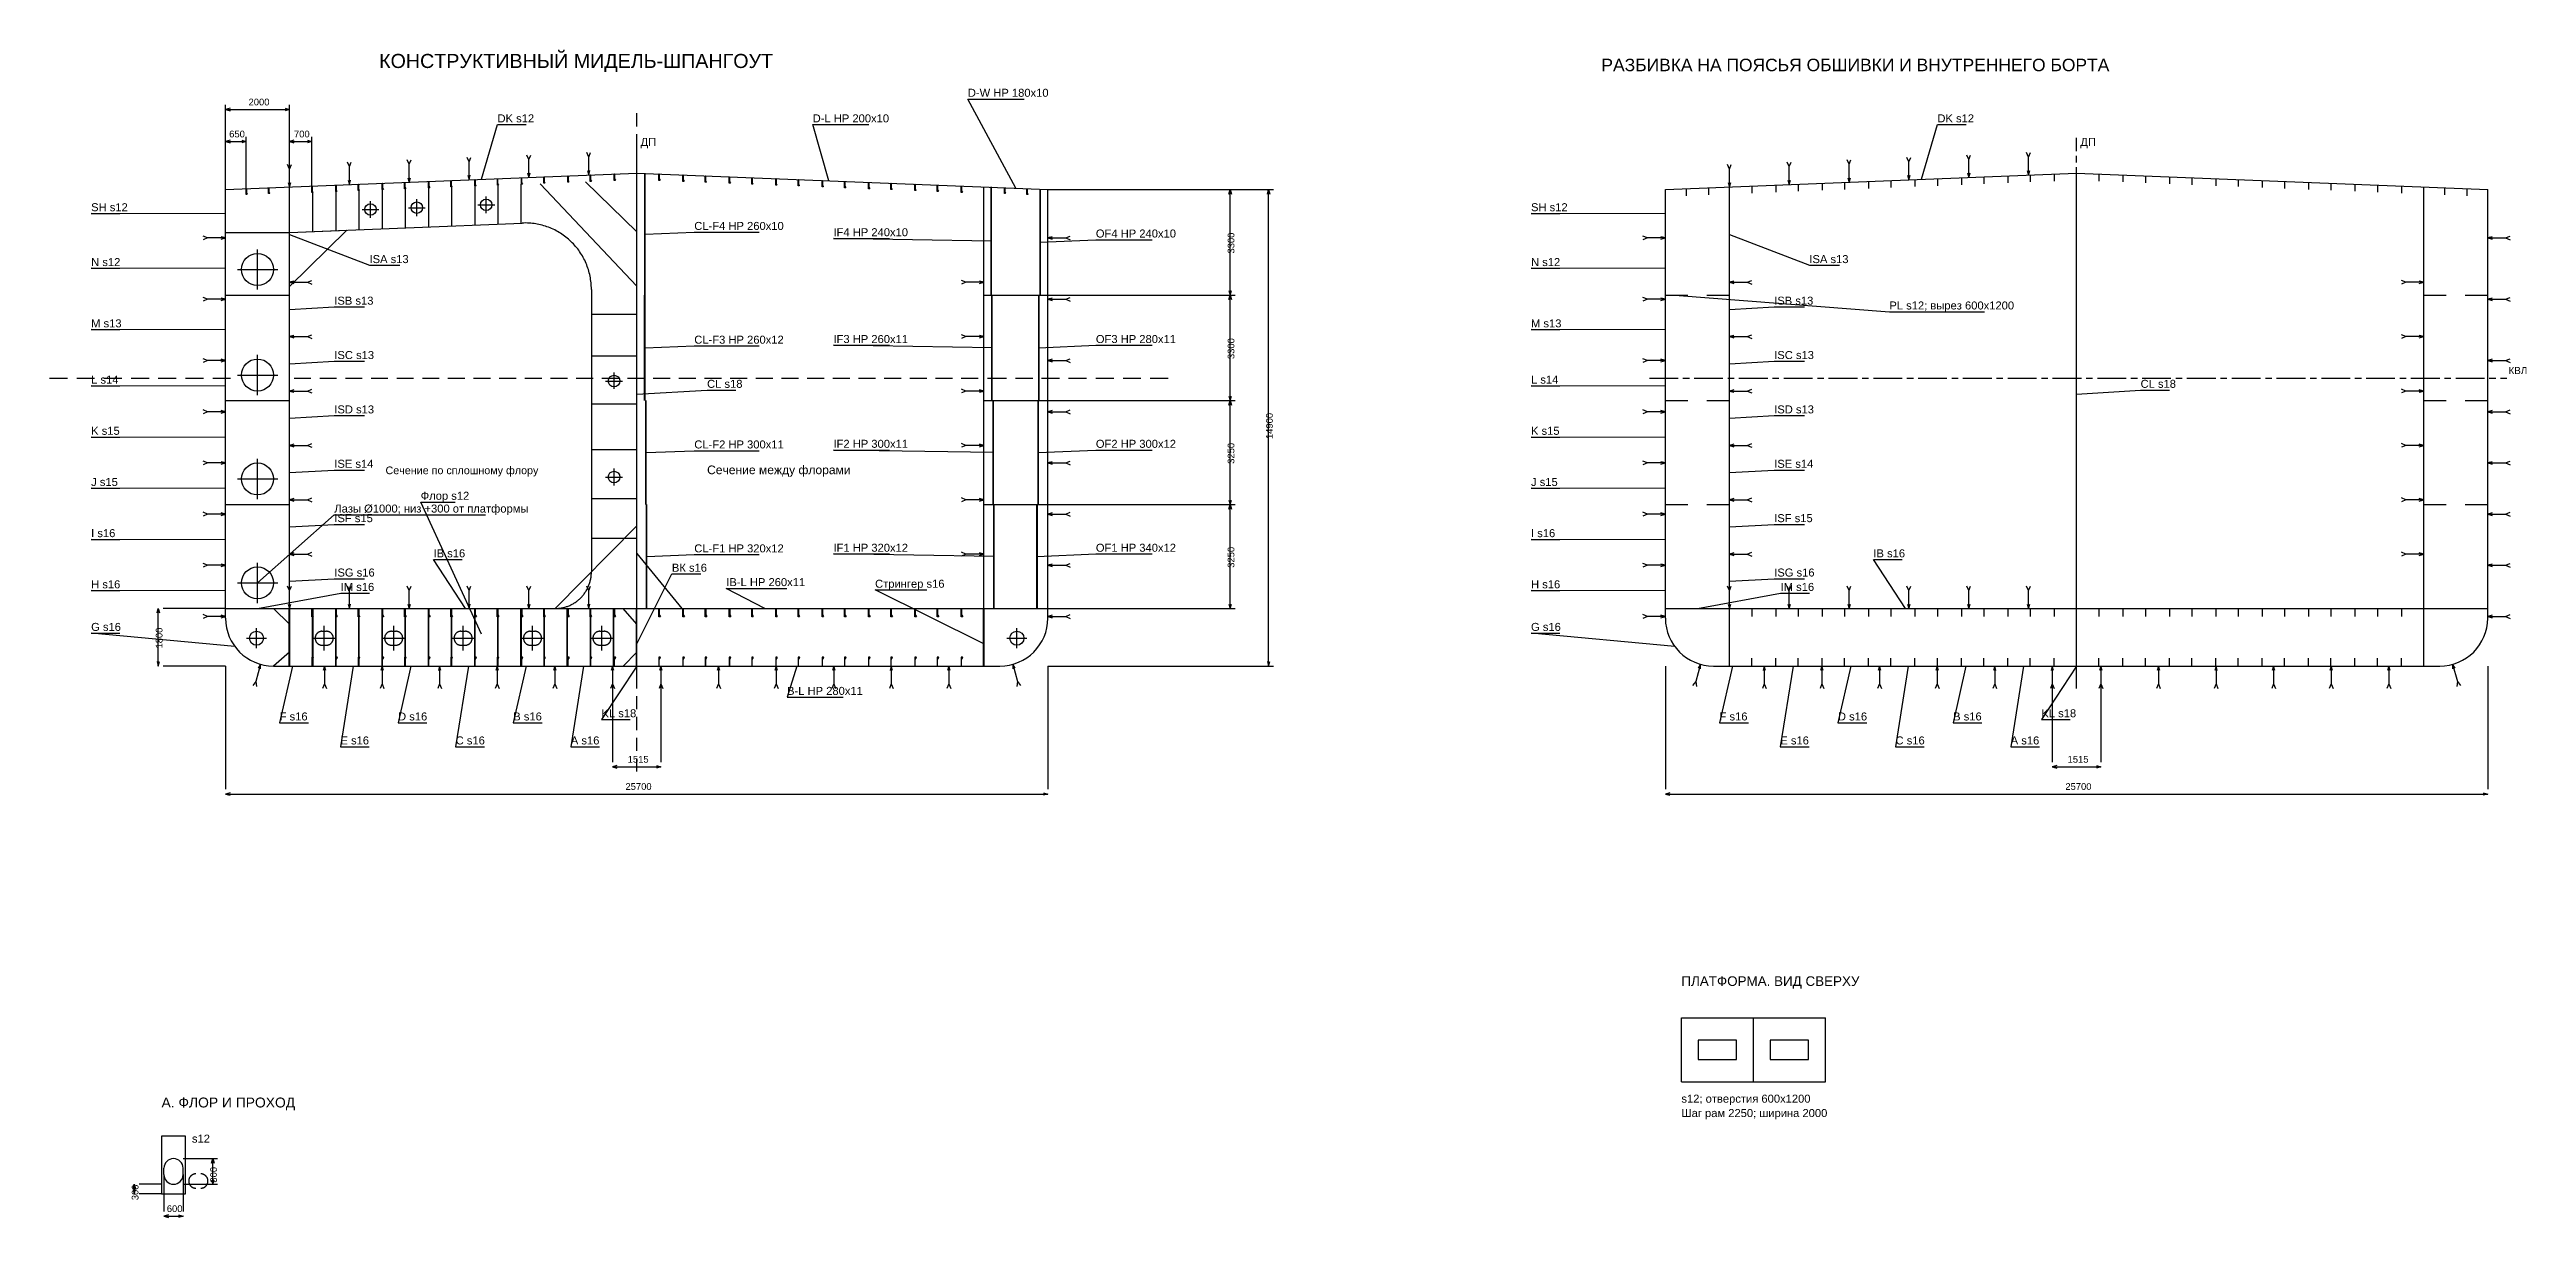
# Model space of a CAD drawing. Header units: millimetres. Extents: x -5500 to 149650, y -17240 to 192034.
# Drawn here: x -5500 to 71911, y -17240 to 19278 of the extents above; entities that cross this region are included whole.
import ezdxf

# ---------------------------------------------------------------- set-up
doc = ezdxf.new("R2010")
doc.units = ezdxf.units.MM
doc.linetypes.add('AXIS22', pattern=[1400, 900, -150, 200, -150])
for name, color, linetype in [('03_CENTER', 30, 'Continuous'), ('03_DIM', 2, 'Continuous'), ('03_FRAME_DETAIL', 7, 'Continuous'), ('03_FRAME_LAYOUT', 4, 'Continuous'), ('03_HULL', 4, 'Continuous'), ('03_MEMBER', 7, 'Continuous'), ('03_SEAM', 7, 'Continuous'), ('03_TEXT', 7, 'Continuous'), ('04_CENTER', 30, 'AXIS22'), ('04_DIM', 2, 'Continuous'), ('04_HULL', 4, 'Continuous'), ('04_MEMBER', 7, 'Continuous'), ('04_SEAM', 7, 'Continuous'), ('04_TEXT', 7, 'Continuous'), ('FLOOR_DIM', 2, 'Continuous'), ('FLOOR_HULL', 4, 'Continuous'), ('FLOOR_TEXT', 7, 'Continuous'), ('PLATFORM_HULL', 4, 'Continuous'), ('PLATFORM_TEXT', 7, 'Continuous')]:
    doc.layers.add(name, color=color, linetype=linetype)
doc.styles.add('RU', font='arial.ttf')

msp = doc.modelspace()

# ---------------------------------------------------------------- texts
at = {"layer": '03_DIM', "style": 'RU'}
for s, p in [('2000', (720, 17530)), ('650', (115, 16530)), ('700', (2140, 16530)), ('1515', (12570, -3020)), ('25700', (12500, -3870))]:
    msp.add_text(s, height=210, dxfattribs=at).set_placement(p)
for s, p in [('3300', (31530, 12900)), ('3300', (31530, 9600)), ('14900', (32730, 7100)), ('3250', (31530, 6325)), ('3250', (31530, 3075)), ('1800', (-1970, 550))]:
    msp.add_text(s, height=210, rotation=90, dxfattribs=at).set_placement(p)
at = {"layer": '03_TEXT', "style": 'RU'}
for s, height, p in [('КОНСТРУКТИВНЫЙ МИДЕЛЬ-ШПАНГОУТ', 440, (4800, 18700)), ('D-W HP 180x10', 250, (23200, 17800)), ('DK s12', 250, (8500, 17000)), ('D-L HP 200x10', 250, (18350, 17000)), ('ДП', 250, (12970, 16264)), ('SH s12', 250, (-4200, 14222)), ('CL-F4 HP 260x10', 250, (14650, 13637)), ('IF4 HP 240x10', 250, (19000, 13440)), ('OF4 HP 240x10', 250, (27200, 13400)), ('N s12', 250, (-4200, 12507)), ('ISA s13', 250, (4500, 12600)), ('M s13', 250, (-4200, 10590)), ('ISB s13', 250, (3400, 11300)), ('CL-F3 HP 260x12', 250, (14650, 10080)), ('IF3 HP 260x11', 250, (19000, 10100)), ('OF3 HP 280x11', 250, (27200, 10100)), ('ISC s13', 250, (3400, 9600)), ('L s14', 250, (-4200, 8831)), ('CL s18', 250, (15050, 8700)), ('ISD s13', 250, (3400, 7900)), ('K s15', 250, (-4200, 7231)), ('CL-F2 HP 300x11', 250, (14650, 6805)), ('IF2 HP 300x11', 250, (19000, 6825)), ('OF2 HP 300x12', 250, (27200, 6825)), ('ISE s14', 250, (3400, 6200)), ('Сечение по сплошному флору', 240, (5000, 6000)), ('Сечение между флорами', 270, (15050, 6000)), ('J s15', 250, (-4200, 5631)), ('Флор s12', 250, (6100, 5200)), ('Лазы %%c1000; низ +300 от платформы', 250, (3400, 4800)), ('ISF s15', 250, (3400, 4500)), ('I s16', 250, (-4200, 4031)), ('IB s16', 250, (6500, 3400)), ('ВК s16', 250, (13950, 2950)), ('CL-F1 HP 320x12', 250, (14650, 3555)), ('IF1 HP 320x12', 250, (19000, 3575)), ('OF1 HP 340x12', 250, (27200, 3575)), ('H s16', 250, (-4200, 2431)), ('ISG s16', 250, (3400, 2800)), ('IM s16', 250, (3600, 2350)), ('IB-L HP 260x11', 250, (15650, 2500)), ('Стрингер s16', 250, (20300, 2450)), ('G s16', 250, (-4200, 1100)), ('B-L HP 280x11', 250, (17550, -900)), ('F s16', 250, (1692, -1700)), ('D s16', 250, (5392, -1700)), ('B s16', 250, (8992, -1700)), ('KL s18', 250, (11750, -1600)), ('E s16', 250, (3592, -2450)), ('C s16', 250, (7192, -2450)), ('A s16', 250, (10792, -2450))]:
    msp.add_text(s, height=height, dxfattribs=at).set_placement(p)
at = {"layer": '04_DIM', "style": 'RU'}
for s, p in [('1515', (57570, -3020)), ('25700', (57500, -3870))]:
    msp.add_text(s, height=210, dxfattribs=at).set_placement(p)
at = {"layer": '04_TEXT', "style": 'RU'}
for s, height, p in [('РАЗБИВКА НА ПОЯСЬЯ ОБШИВКИ И ВНУТРЕННЕГО БОРТА', 390, (43000, 18600)), ('DK s12', 250, (53500, 17000)), ('ДП', 250, (57970, 16264)), ('SH s12', 250, (40800, 14222)), ('N s12', 250, (40800, 12507)), ('ISA s13', 250, (49500, 12600)), ('M s13', 250, (40800, 10590)), ('ISB s13', 250, (48400, 11300)), ('PL s12; вырез 600x1200', 250, (52000, 11150)), ('ISC s13', 250, (48400, 9600)), ('КВЛ', 220, (71350, 9130)), ('L s14', 250, (40800, 8831)), ('CL s18', 250, (59850, 8700)), ('ISD s13', 250, (48400, 7900)), ('K s15', 250, (40800, 7231)), ('ISE s14', 250, (48400, 6200)), ('J s15', 250, (40800, 5631)), ('ISF s15', 250, (48400, 4500)), ('I s16', 250, (40800, 4031)), ('IB s16', 250, (51500, 3400)), ('H s16', 250, (40800, 2431)), ('ISG s16', 250, (48400, 2800)), ('IM s16', 250, (48600, 2350)), ('G s16', 250, (40800, 1100)), ('F s16', 250, (46692, -1700)), ('D s16', 250, (50392, -1700)), ('B s16', 250, (53992, -1700)), ('KL s18', 250, (56750, -1600)), ('E s16', 250, (48592, -2450)), ('C s16', 250, (52192, -2450)), ('A s16', 250, (55792, -2450))]:
    msp.add_text(s, height=height, dxfattribs=at).set_placement(p)
at = {"layer": 'FLOOR_DIM', "style": 'RU'}
for s, p in [('300', (-2720, -16700)), ('800', (-270, -16150))]:
    msp.add_text(s, height=210, rotation=90, dxfattribs=at).set_placement(p)
msp.add_text('600', height=210, dxfattribs=at).set_placement((-1835, -17070))
at = {"layer": 'FLOOR_TEXT', "style": 'RU'}
for s, height, p in [('А. ФЛОР И ПРОХОД', 310, (-2000, -13800)), ('s12', 250, (-1050, -14900))]:
    msp.add_text(s, height=height, dxfattribs=at).set_placement(p)
at = {"layer": 'PLATFORM_TEXT', "style": 'RU'}
for s, height, p in [('ПЛАТФОРМА. ВИД СВЕРХУ', 300, (45500, -10000)), ('s12; отверстия 600x1200', 250, (45500, -13650)), ('Шаг рам 2250; ширина 2000', 250, (45500, -14100))]:
    msp.add_text(s, height=height, dxfattribs=at).set_placement(p)

# ---------------------------------------------------------------- linework, layer by layer
at = {"layer": '03_CENTER'}
for p, q in [((12850, 16874), (12850, 17284)), ((12850, 16224), (12850, 16634)), ((12850, -700), (12850, 16514)), ((12850, 15574), (12850, 15984)), ((12850, 14948), (12850, 15338)), ((12850, 14334), (12850, 14721)), ((4267, 14275), (4796, 14275)), ((4532, 14011), (4532, 14539)), ((5714, 14333), (6243, 14333)), ((5978, 14069), (5978, 14597)), ((7884, 14420), (8413, 14420)), ((8148, 14156), (8148, 14684)), ((12850, 13721), (12850, 14108)), ((12850, 13109), (12850, 13495)), ((370, 12400), (1630, 12400)), ((1000, 11770), (1000, 13030)), ((12850, 12496), (12850, 12882)), ((12850, 11883), (12850, 12269)), ((12850, 11250), (12850, 11657)), ((12850, 10600), (12850, 11010)), ((12850, 9950), (12850, 10360)), ((1000, 8470), (1000, 9730)), ((12850, 9300), (12850, 9710)), ((-5500, 9000), (-4940, 9000)), ((-4650, 9000), (-4090, 9000)), ((-3800, 9000), (-3240, 9000)), ((-2950, 9000), (-2390, 9000)), ((-2100, 9000), (-1540, 9000)), ((-1250, 9000), (-690, 9000)), ((-400, 9000), (155, 9000)), ((370, 9100), (1630, 9100)), ((2142, 9000), (2670, 9000)), ((2943, 9000), (3472, 9000)), ((3745, 9000), (4274, 9000)), ((4547, 9000), (5076, 9000)), ((5349, 9000), (5878, 9000)), ((6151, 9000), (6680, 9000)), ((6953, 9000), (7482, 9000)), ((7755, 9000), (8284, 9000)), ((8557, 9000), (9086, 9000)), ((9359, 9000), (9887, 9000)), ((10161, 9000), (10689, 9000)), ((10963, 9000), (11491, 9000)), ((11765, 9000), (12293, 9000)), ((11878, 8912), (12407, 8912)), ((12142, 8668), (12142, 9180)), ((12567, 9000), (13095, 9000)), ((12850, 8694), (12850, 9060)), ((13369, 9000), (13897, 9000)), ((14171, 9000), (14699, 9000)), ((14973, 9000), (15501, 9000)), ((15775, 9000), (16303, 9000)), ((16577, 9000), (17105, 9000)), ((17379, 9000), (17907, 9000)), ((18181, 9000), (18709, 9000)), ((18983, 9000), (19511, 9000)), ((19785, 9000), (20313, 9000)), ((20587, 9000), (21115, 9000)), ((21388, 9000), (21917, 9000)), ((22190, 9000), (22719, 9000)), ((22992, 9000), (23521, 9000)), ((23811, 9000), (24403, 9000)), ((24684, 9000), (25226, 9000)), ((25506, 9000), (26060, 9000)), ((26350, 9000), (26910, 9000)), ((27200, 9000), (27760, 9000)), ((28050, 9000), (28610, 9000)), ((28900, 9000), (29460, 9000)), ((12850, 8109), (12850, 8484)), ((12850, 7488), (12850, 7879)), ((12850, 6866), (12850, 7258)), ((1000, 5220), (1000, 6480)), ((12850, 6245), (12850, 6637)), ((370, 5850), (1630, 5850)), ((11878, 5910), (12407, 5910)), ((12142, 5643), (12142, 6178)), ((12850, 5624), (12850, 6015)), ((12850, 5002), (12850, 5394)), ((12850, 4381), (12850, 4773)), ((12850, 3760), (12850, 4151)), ((1000, 1970), (1000, 3230)), ((12850, 3138), (12850, 3530)), ((370, 2600), (1630, 2600)), ((12850, 2517), (12850, 2909)), ((12850, 1896), (12850, 2288)), ((12850, 1210), (12850, 1632)), ((658, 871), (1277, 871)), ((968, 561), (968, 1181)), ((2708, 871), (3462, 871)), ((3085, 484), (3085, 1258)), ((4878, 871), (5632, 871)), ((5255, 484), (5255, 1258)), ((7048, 871), (7802, 871)), ((7425, 484), (7425, 1258)), ((9218, 871), (9972, 871)), ((9595, 484), (9595, 1258)), ((11388, 871), (12142, 871)), ((11765, 484), (11765, 1258)), ((12850, 581), (12850, 977)), ((24423, 871), (25042, 871)), ((24732, 561), (24732, 1181)), ((12850, -50), (12850, 348)), ((12850, -700), (12850, -290)), ((12850, -1350), (12850, -940)), ((12850, -2000), (12850, -1590)), ((12850, -2650), (12850, -2240)), ((12850, -3300), (12850, -2890))]:
    msp.add_line(p, q, dxfattribs=at)
at = {"layer": '03_DIM'}
for p, q in [((0, 14900), (0, 17550)), ((0, 17400), (2000, 17400)), ((2000, 14980), (2000, 17550)), ((0, 14900), (0, 16550)), ((0, 16400), (650, 16400)), ((650, 14926), (650, 16550)), ((2000, 14980), (2000, 16550)), ((2000, 16400), (2700, 16400)), ((2700, 15008), (2700, 16550)), ((25700, 14900), (32750, 14900)), ((25700, 14900), (31550, 14900)), ((31400, 11600), (31400, 14900)), ((32600, 0), (32600, 14900)), ((25700, 11600), (31550, 11600)), ((25700, 11600), (31550, 11600)), ((31400, 8300), (31400, 11600)), ((25700, 8300), (31550, 8300)), ((25700, 8300), (31550, 8300)), ((31400, 5050), (31400, 8300)), ((25700, 5050), (31550, 5050)), ((25700, 5050), (31550, 5050)), ((31400, 1800), (31400, 5050)), ((-2100, 0), (-2100, 1800)), ((0, 1800), (-1950, 1800)), ((25700, 1800), (31550, 1800)), ((0, 0), (-1950, 0)), ((0, 0), (0, -3850)), ((12092, 0), (12092, -3000)), ((13608, 0), (13608, -3000)), ((25700, 0), (25700, -3850)), ((25700, 0), (32750, 0)), ((12092, -3150), (13608, -3150)), ((0, -4000), (25700, -4000))]:
    msp.add_line(p, q, dxfattribs=at)
for points in [[(140, 17440), (0, 17400), (140, 17360)], [(1860, 17440), (2000, 17400), (1860, 17360)], [(140, 16440), (0, 16400), (140, 16360)], [(510, 16440), (650, 16400), (510, 16360)], [(2140, 16440), (2000, 16400), (2140, 16360)], [(2560, 16440), (2700, 16400), (2560, 16360)], [(31360, 14760), (31400, 14900), (31440, 14760)], [(32560, 14760), (32600, 14900), (32640, 14760)], [(31360, 11740), (31400, 11600), (31440, 11740)], [(31360, 11460), (31400, 11600), (31440, 11460)], [(31360, 8440), (31400, 8300), (31440, 8440)], [(31360, 8160), (31400, 8300), (31440, 8160)], [(31360, 5190), (31400, 5050), (31440, 5190)], [(31360, 4910), (31400, 5050), (31440, 4910)], [(-2140, 1660), (-2100, 1800), (-2060, 1660)], [(31360, 1940), (31400, 1800), (31440, 1940)], [(-2140, 140), (-2100, 0), (-2060, 140)], [(32560, 140), (32600, 0), (32640, 140)], [(12232, -3110), (12092, -3150), (12232, -3190)], [(13468, -3110), (13608, -3150), (13468, -3190)], [(140, -3960), (0, -4000), (140, -4040)], [(25560, -3960), (25700, -4000), (25560, -4040)]]:
    msp.add_lwpolyline(points, dxfattribs=at)
at = {"layer": '03_FRAME_DETAIL'}
for p, q in [((2723, 14806), (2723, 13590)), ((3447, 14835), (3447, 13619)), ((4170, 14864), (4170, 13648)), ((4893, 14893), (4893, 13677)), ((5617, 14922), (5617, 13706)), ((6340, 14951), (6340, 13735)), ((7063, 14981), (7063, 13764)), ((7787, 15010), (7787, 13792)), ((8510, 15039), (8510, 13821)), ((9233, 15068), (9233, 13850)), ((9831, 15083), (12850, 11874)), ((11246, 15140), (12850, 13580)), ((11435, 11000), (12850, 11000)), ((11435, 9700), (12850, 9700)), ((11435, 8204), (12850, 8204)), ((11435, 6771), (12850, 6771)), ((11435, 5241), (12850, 5241)), ((10303, 1800), (12850, 4381)), ((11435, 3999), (12850, 3999)), ((12850, 3521), (14265, 1800))]:
    msp.add_line(p, q, dxfattribs=at)
for centre in [(4532, 14275), (5978, 14333), (8148, 14420), (12142, 8912), (12142, 5910)]:
    msp.add_circle(centre, 180, dxfattribs=at)
at = {"layer": '03_FRAME_LAYOUT'}
for p, q in [((0, 13561), (2000, 13561)), ((2000, 13561), (9276, 13852)), ((11435, 11779), (11435, 2947))]:
    msp.add_line(p, q, dxfattribs=at)
msp.add_lwpolyline([(2000, 11864), (2000, 13561), (3793, 13633)], close=True, dxfattribs=at)
for points in [[(11435, 11779), (11434, 11832), (11432, 11884), (11429, 11936), (11424, 11988), (11418, 12040), (11411, 12091), (11403, 12143), (11393, 12194), (11382, 12245), (11369, 12296), (11356, 12346), (11341, 12396), (11325, 12446), (11307, 12495), (11289, 12544), (11269, 12592), (11248, 12640), (11225, 12687), (11202, 12734), (11177, 12780), (11152, 12825), (11125, 12870), (11097, 12914), (11067, 12958), (11037, 13000), (11006, 13042), (10974, 13083), (10940, 13123), (10906, 13162), (10871, 13201), (10834, 13238), (10797, 13275), (10759, 13311), (10720, 13346), (10680, 13379), (10639, 13412), (10598, 13444), (10556, 13474), (10513, 13504), (10469, 13532), (10424, 13560), (10379, 13586), (10333, 13611), (10287, 13635), (10240, 13658), (10192, 13679), (10144, 13700), (10096, 13719), (10047, 13737), (9997, 13753), (9947, 13769), (9897, 13783), (9846, 13796), (9795, 13807), (9744, 13818), (9693, 13827), (9641, 13834), (9589, 13841), (9537, 13846), (9485, 13850), (9433, 13852), (9381, 13854), (9328, 13853), (9276, 13852)], [(10303, 1800), (10330, 1800), (10358, 1801), (10386, 1803), (10414, 1806), (10441, 1809), (10469, 1812), (10496, 1817), (10523, 1822), (10551, 1828), (10578, 1834), (10605, 1842), (10631, 1849), (10658, 1858), (10684, 1867), (10710, 1877), (10736, 1887), (10761, 1898), (10787, 1910), (10812, 1922), (10836, 1935), (10861, 1949), (10885, 1963), (10908, 1978), (10932, 1993), (10955, 2009), (10977, 2026), (10999, 2043), (11021, 2060), (11042, 2078), (11063, 2097), (11083, 2116), (11103, 2136), (11123, 2156), (11141, 2177), (11160, 2198), (11178, 2219), (11195, 2241), (11212, 2264), (11228, 2287), (11244, 2310), (11259, 2333), (11274, 2357), (11288, 2382), (11301, 2406), (11314, 2431), (11326, 2457), (11338, 2482), (11349, 2508), (11359, 2534), (11369, 2561), (11378, 2587), (11386, 2614), (11394, 2641), (11401, 2668), (11407, 2696), (11413, 2723), (11418, 2751), (11423, 2779), (11426, 2807), (11429, 2835), (11432, 2863), (11433, 2891), (11434, 2919), (11435, 2947)]]:
    msp.add_lwpolyline(points, dxfattribs=at)
at = {"layer": '03_HULL'}
for p, q in [((0, 1500), (0, 14900)), ((2000, 0), (2000, 14980)), ((12850, 0), (12850, 15414)), ((23700, 0), (23700, 14980)), ((25700, 1500), (25700, 14900)), ((0, 11600), (2000, 11600)), ((23700, 11600), (25700, 11600)), ((0, 8300), (2000, 8300)), ((23700, 8300), (25700, 8300)), ((0, 5050), (2000, 5050)), ((23700, 5050), (25700, 5050)), ((0, 1800), (25700, 1800)), ((1500, 0), (24200, 0))]:
    msp.add_line(p, q, dxfattribs=at)
msp.add_lwpolyline([(0, 14900), (12850, 15414), (25700, 14900)], dxfattribs=at)
for centre, start, end in [((1500, 1500), 180, 270), ((24200, 1500), 270, 360)]:
    msp.add_arc(centre, 1500, start, end, dxfattribs=at)
at = {"layer": '03_MEMBER'}
for p, q in [((13100, 11600), (13100, 15414)), ((13110, 11600), (13110, 15414)), ((23930, 11600), (23930, 14980)), ((23940, 11600), (23940, 14980)), ((25460, 11600), (25460, 14900)), ((25470, 11600), (25470, 14900)), ((13098, 8300), (13098, 11600)), ((13110, 8300), (13110, 11600)), ((23949, 8300), (23949, 11600)), ((23960, 8300), (23960, 11600)), ((25420, 8300), (25420, 11600)), ((25431, 8300), (25431, 11600)), ((13139, 5050), (13139, 8300)), ((13150, 5050), (13150, 8300)), ((23989, 5050), (23989, 8300)), ((24000, 5050), (24000, 8300)), ((25400, 5050), (25400, 8300)), ((25412, 5050), (25412, 8300)), ((13158, 1800), (13158, 5050)), ((13170, 1800), (13170, 5050)), ((24008, 1800), (24008, 5050)), ((24020, 1800), (24020, 5050)), ((25360, 1800), (25360, 5050)), ((25372, 1800), (25372, 5050)), ((1991, 0), (1991, 1800)), ((2008, 0), (2008, 1800)), ((2723, 0), (2723, 1800)), ((2735, 0), (2735, 1800)), ((3447, 0), (3447, 1800)), ((3458, 0), (3458, 1800)), ((4170, 0), (4170, 1800)), ((4181, 0), (4181, 1800)), ((4893, 0), (4893, 1800)), ((4905, 0), (4905, 1800)), ((5617, 0), (5617, 1800)), ((5628, 0), (5628, 1800)), ((6340, 0), (6340, 1800)), ((6351, 0), (6351, 1800)), ((7063, 0), (7063, 1800)), ((7075, 0), (7075, 1800)), ((7787, 0), (7787, 1800)), ((7798, 0), (7798, 1800)), ((8510, 0), (8510, 1800)), ((8521, 0), (8521, 1800)), ((9233, 0), (9233, 1800)), ((9245, 0), (9245, 1800)), ((9957, 0), (9957, 1800)), ((9968, 0), (9968, 1800)), ((10680, 0), (10680, 1800)), ((10691, 0), (10691, 1800)), ((11403, 0), (11403, 1800)), ((11415, 0), (11415, 1800)), ((12127, 0), (12127, 1800)), ((12138, 0), (12138, 1800)), ((12842, 0), (12842, 1800)), ((12858, 0), (12858, 1800)), ((23692, 0), (23692, 1800)), ((23709, 0), (23709, 1800)), ((3014, 1089), (3156, 1089)), ((5184, 1089), (5326, 1089)), ((7354, 1089), (7496, 1089)), ((9524, 1089), (9666, 1089)), ((11694, 1089), (11836, 1089)), ((3014, 653), (3156, 653)), ((5184, 653), (5326, 653)), ((7354, 653), (7496, 653)), ((9524, 653), (9666, 653)), ((11694, 653), (11836, 653))]:
    msp.add_line(p, q, dxfattribs=at)
for points in [[(645, 14926), (655, 14926), (655, 14789), (680, 14756), (670, 14746), (645, 14746)], [(1345, 14952), (1355, 14952), (1355, 14815), (1380, 14782), (1370, 14772), (1345, 14772)], [(2695, 15008), (2705, 15008), (2705, 14856), (2733, 14818), (2723, 14808), (2695, 14808)], [(3445, 15038), (3455, 15038), (3455, 14886), (3483, 14848), (3473, 14838), (3445, 14838)], [(4145, 15066), (4155, 15066), (4155, 14914), (4183, 14876), (4173, 14866), (4145, 14866)], [(4895, 15096), (4905, 15096), (4905, 14944), (4933, 14906), (4923, 14896), (4895, 14896)], [(5595, 15124), (5605, 15124), (5605, 14972), (5633, 14934), (5623, 14924), (5595, 14924)], [(6345, 15154), (6355, 15154), (6355, 15002), (6383, 14964), (6373, 14954), (6345, 14954)], [(7045, 15182), (7055, 15182), (7055, 15030), (7083, 14992), (7073, 14982), (7045, 14982)], [(7795, 15212), (7805, 15212), (7805, 15060), (7833, 15022), (7823, 15012), (7795, 15012)], [(8495, 15240), (8505, 15240), (8505, 15088), (8533, 15050), (8523, 15040), (8495, 15040)], [(9245, 15270), (9255, 15270), (9255, 15118), (9283, 15080), (9273, 15070), (9245, 15070)], [(9945, 15298), (9955, 15298), (9955, 15146), (9983, 15108), (9973, 15098), (9945, 15098)], [(10695, 15328), (10705, 15328), (10705, 15176), (10733, 15138), (10723, 15128), (10695, 15128)], [(11395, 15356), (11405, 15356), (11405, 15204), (11433, 15166), (11423, 15156), (11395, 15156)], [(12145, 15386), (12155, 15386), (12155, 15234), (12183, 15196), (12173, 15186), (12145, 15186)], [(13545, 15386), (13555, 15386), (13555, 15234), (13583, 15196), (13573, 15186), (13545, 15186)], [(14295, 15356), (14305, 15356), (14305, 15204), (14333, 15166), (14323, 15156), (14295, 15156)], [(14995, 15328), (15005, 15328), (15005, 15176), (15033, 15138), (15023, 15128), (14995, 15128)], [(15745, 15298), (15755, 15298), (15755, 15146), (15783, 15108), (15773, 15098), (15745, 15098)], [(16445, 15270), (16455, 15270), (16455, 15118), (16483, 15080), (16473, 15070), (16445, 15070)], [(17195, 15240), (17205, 15240), (17205, 15088), (17233, 15050), (17223, 15040), (17195, 15040)], [(17895, 15212), (17905, 15212), (17905, 15060), (17933, 15022), (17923, 15012), (17895, 15012)], [(18645, 15182), (18655, 15182), (18655, 15030), (18683, 14992), (18673, 14982), (18645, 14982)], [(19345, 15154), (19355, 15154), (19355, 15002), (19383, 14964), (19373, 14954), (19345, 14954)], [(20095, 15124), (20105, 15124), (20105, 14972), (20133, 14934), (20123, 14924), (20095, 14924)], [(20795, 15096), (20805, 15096), (20805, 14944), (20833, 14906), (20823, 14896), (20795, 14896)], [(21545, 15066), (21555, 15066), (21555, 14914), (21583, 14876), (21573, 14866), (21545, 14866)], [(22245, 15038), (22255, 15038), (22255, 14886), (22283, 14848), (22273, 14838), (22245, 14838)], [(22995, 15008), (23005, 15008), (23005, 14856), (23033, 14818), (23023, 14808), (22995, 14808)], [(24345, 14952), (24355, 14952), (24355, 14815), (24380, 14782), (24370, 14772), (24345, 14772)], [(25045, 14926), (25055, 14926), (25055, 14789), (25080, 14756), (25070, 14746), (25045, 14746)], [(2694, 1800), (2706, 1800), (2706, 1604), (2742, 1551), (2732, 1540), (2694, 1540)], [(3444, 1800), (3456, 1800), (3456, 1604), (3492, 1551), (3482, 1540), (3444, 1540)], [(4144, 1800), (4156, 1800), (4156, 1604), (4192, 1551), (4182, 1540), (4144, 1540)], [(4894, 1800), (4906, 1800), (4906, 1604), (4942, 1551), (4932, 1540), (4894, 1540)], [(5594, 1800), (5606, 1800), (5606, 1604), (5642, 1551), (5632, 1540), (5594, 1540)], [(6344, 1800), (6356, 1800), (6356, 1604), (6392, 1551), (6382, 1540), (6344, 1540)], [(7044, 1800), (7056, 1800), (7056, 1604), (7092, 1551), (7082, 1540), (7044, 1540)], [(7794, 1800), (7806, 1800), (7806, 1604), (7842, 1551), (7832, 1540), (7794, 1540)], [(8494, 1800), (8506, 1800), (8506, 1604), (8542, 1551), (8532, 1540), (8494, 1540)], [(9244, 1800), (9256, 1800), (9256, 1604), (9292, 1551), (9282, 1540), (9244, 1540)], [(9944, 1800), (9956, 1800), (9956, 1604), (9992, 1551), (9982, 1540), (9944, 1540)], [(10694, 1800), (10706, 1800), (10706, 1604), (10742, 1551), (10732, 1540), (10694, 1540)], [(11394, 1800), (11406, 1800), (11406, 1604), (11442, 1551), (11432, 1540), (11394, 1540)], [(12144, 1800), (12156, 1800), (12156, 1604), (12192, 1551), (12182, 1540), (12144, 1540)], [(13544, 1800), (13556, 1800), (13556, 1604), (13592, 1551), (13582, 1540), (13544, 1540)], [(14294, 1800), (14306, 1800), (14306, 1604), (14342, 1551), (14332, 1540), (14294, 1540)], [(14994, 1800), (15006, 1800), (15006, 1604), (15042, 1551), (15032, 1540), (14994, 1540)], [(15744, 1800), (15756, 1800), (15756, 1604), (15792, 1551), (15782, 1540), (15744, 1540)], [(16444, 1800), (16456, 1800), (16456, 1604), (16492, 1551), (16482, 1540), (16444, 1540)], [(17194, 1800), (17206, 1800), (17206, 1604), (17242, 1551), (17232, 1540), (17194, 1540)], [(17894, 1800), (17906, 1800), (17906, 1604), (17942, 1551), (17932, 1540), (17894, 1540)], [(18644, 1800), (18656, 1800), (18656, 1604), (18692, 1551), (18682, 1540), (18644, 1540)], [(19344, 1800), (19356, 1800), (19356, 1604), (19392, 1551), (19382, 1540), (19344, 1540)], [(20094, 1800), (20106, 1800), (20106, 1604), (20142, 1551), (20132, 1540), (20094, 1540)], [(20794, 1800), (20806, 1800), (20806, 1604), (20842, 1551), (20832, 1540), (20794, 1540)], [(21544, 1800), (21556, 1800), (21556, 1604), (21592, 1551), (21582, 1540), (21544, 1540)], [(22244, 1800), (22256, 1800), (22256, 1604), (22292, 1551), (22282, 1540), (22244, 1540)], [(22994, 1800), (23006, 1800), (23006, 1604), (23042, 1551), (23032, 1540), (22994, 1540)], [(2694, 0), (2706, 0), (2706, 211), (2746, 269), (2734, 280), (2694, 280)], [(3444, 0), (3456, 0), (3456, 211), (3496, 269), (3484, 280), (3444, 280)], [(4144, 0), (4156, 0), (4156, 211), (4196, 269), (4184, 280), (4144, 280)], [(4894, 0), (4906, 0), (4906, 211), (4946, 269), (4934, 280), (4894, 280)], [(5594, 0), (5606, 0), (5606, 211), (5646, 269), (5634, 280), (5594, 280)], [(6344, 0), (6356, 0), (6356, 211), (6396, 269), (6384, 280), (6344, 280)], [(7044, 0), (7056, 0), (7056, 211), (7096, 269), (7084, 280), (7044, 280)], [(7794, 0), (7806, 0), (7806, 211), (7846, 269), (7834, 280), (7794, 280)], [(8494, 0), (8506, 0), (8506, 211), (8546, 269), (8534, 280), (8494, 280)], [(9244, 0), (9256, 0), (9256, 211), (9296, 269), (9284, 280), (9244, 280)], [(9944, 0), (9956, 0), (9956, 211), (9996, 269), (9984, 280), (9944, 280)], [(10694, 0), (10706, 0), (10706, 211), (10746, 269), (10734, 280), (10694, 280)], [(11394, 0), (11406, 0), (11406, 211), (11446, 269), (11434, 280), (11394, 280)], [(12144, 0), (12156, 0), (12156, 211), (12196, 269), (12184, 280), (12144, 280)], [(13544, 0), (13556, 0), (13556, 211), (13596, 269), (13584, 280), (13544, 280)], [(14294, 0), (14306, 0), (14306, 211), (14346, 269), (14334, 280), (14294, 280)], [(14994, 0), (15006, 0), (15006, 211), (15046, 269), (15034, 280), (14994, 280)], [(15744, 0), (15756, 0), (15756, 211), (15796, 269), (15784, 280), (15744, 280)], [(16444, 0), (16456, 0), (16456, 211), (16496, 269), (16484, 280), (16444, 280)], [(17194, 0), (17206, 0), (17206, 211), (17246, 269), (17234, 280), (17194, 280)], [(17894, 0), (17906, 0), (17906, 211), (17946, 269), (17934, 280), (17894, 280)], [(18644, 0), (18656, 0), (18656, 211), (18696, 269), (18684, 280), (18644, 280)], [(19344, 0), (19356, 0), (19356, 211), (19396, 269), (19384, 280), (19344, 280)], [(20094, 0), (20106, 0), (20106, 211), (20146, 269), (20134, 280), (20094, 280)], [(20794, 0), (20806, 0), (20806, 211), (20846, 269), (20834, 280), (20794, 280)], [(21544, 0), (21556, 0), (21556, 211), (21596, 269), (21584, 280), (21544, 280)], [(22244, 0), (22256, 0), (22256, 211), (22296, 269), (22284, 280), (22244, 280)], [(22994, 0), (23006, 0), (23006, 211), (23046, 269), (23034, 280), (22994, 280)]]:
    msp.add_lwpolyline(points, close=True, dxfattribs=at)
for points in [[(2000, 1306), (1500, 1800)], [(12850, 1306), (12425, 1800)], [(3014, 1089), (3004, 1088), (2993, 1088), (2983, 1086), (2973, 1085), (2963, 1082), (2953, 1079), (2943, 1076), (2933, 1072), (2923, 1068), (2914, 1063), (2905, 1058), (2896, 1052), (2888, 1046), (2880, 1039), (2872, 1032), (2864, 1025), (2857, 1017), (2850, 1009), (2844, 1001), (2838, 992), (2832, 983), (2827, 974), (2822, 964), (2818, 954), (2814, 944), (2811, 934), (2808, 924), (2806, 913), (2804, 903), (2803, 892), (2802, 882), (2802, 871), (2802, 860), (2803, 850), (2804, 839), (2806, 828), (2808, 818), (2811, 808), (2814, 798), (2818, 788), (2822, 778), (2827, 768), (2832, 759), (2838, 750), (2844, 741), (2850, 733), (2857, 725), (2864, 717), (2872, 710), (2880, 703), (2888, 696), (2896, 690), (2905, 684), (2914, 679), (2923, 674), (2933, 670), (2943, 666), (2953, 663), (2963, 660), (2973, 657), (2983, 656), (2993, 654), (3004, 653), (3014, 653)], [(3156, 653), (3166, 653), (3177, 654), (3187, 656), (3197, 657), (3207, 660), (3217, 663), (3227, 666), (3237, 670), (3247, 674), (3256, 679), (3265, 684), (3274, 690), (3282, 696), (3290, 703), (3298, 710), (3306, 717), (3313, 725), (3320, 733), (3326, 741), (3332, 750), (3338, 759), (3343, 768), (3348, 778), (3352, 788), (3356, 798), (3359, 808), (3362, 818), (3364, 828), (3366, 839), (3367, 850), (3368, 860), (3368, 871), (3368, 882), (3367, 892), (3366, 903), (3364, 913), (3362, 924), (3359, 934), (3356, 944), (3352, 954), (3348, 964), (3343, 974), (3338, 983), (3332, 992), (3326, 1001), (3320, 1009), (3313, 1017), (3306, 1025), (3298, 1032), (3290, 1039), (3282, 1046), (3274, 1052), (3265, 1058), (3256, 1063), (3247, 1068), (3237, 1072), (3227, 1076), (3217, 1079), (3207, 1082), (3197, 1085), (3187, 1086), (3177, 1088), (3166, 1088), (3156, 1089)], [(5184, 1089), (5174, 1088), (5163, 1088), (5153, 1086), (5143, 1085), (5133, 1082), (5123, 1079), (5113, 1076), (5103, 1072), (5093, 1068), (5084, 1063), (5075, 1058), (5066, 1052), (5058, 1046), (5050, 1039), (5042, 1032), (5034, 1025), (5027, 1017), (5020, 1009), (5014, 1001), (5008, 992), (5002, 983), (4997, 974), (4992, 964), (4988, 954), (4984, 944), (4981, 934), (4978, 924), (4976, 913), (4974, 903), (4973, 892), (4972, 882), (4972, 871), (4972, 860), (4973, 850), (4974, 839), (4976, 828), (4978, 818), (4981, 808), (4984, 798), (4988, 788), (4992, 778), (4997, 768), (5002, 759), (5008, 750), (5014, 741), (5020, 733), (5027, 725), (5034, 717), (5042, 710), (5050, 703), (5058, 696), (5066, 690), (5075, 684), (5084, 679), (5093, 674), (5103, 670), (5113, 666), (5123, 663), (5133, 660), (5143, 657), (5153, 656), (5163, 654), (5174, 653), (5184, 653)], [(5326, 653), (5336, 653), (5347, 654), (5357, 656), (5367, 657), (5377, 660), (5387, 663), (5397, 666), (5407, 670), (5417, 674), (5426, 679), (5435, 684), (5444, 690), (5452, 696), (5460, 703), (5468, 710), (5476, 717), (5483, 725), (5490, 733), (5496, 741), (5502, 750), (5508, 759), (5513, 768), (5518, 778), (5522, 788), (5526, 798), (5529, 808), (5532, 818), (5534, 828), (5536, 839), (5537, 850), (5538, 860), (5538, 871), (5538, 882), (5537, 892), (5536, 903), (5534, 913), (5532, 924), (5529, 934), (5526, 944), (5522, 954), (5518, 964), (5513, 974), (5508, 983), (5502, 992), (5496, 1001), (5490, 1009), (5483, 1017), (5476, 1025), (5468, 1032), (5460, 1039), (5452, 1046), (5444, 1052), (5435, 1058), (5426, 1063), (5417, 1068), (5407, 1072), (5397, 1076), (5387, 1079), (5377, 1082), (5367, 1085), (5357, 1086), (5347, 1088), (5336, 1088), (5326, 1089)], [(7354, 1089), (7344, 1088), (7333, 1088), (7323, 1086), (7313, 1085), (7303, 1082), (7293, 1079), (7283, 1076), (7273, 1072), (7263, 1068), (7254, 1063), (7245, 1058), (7236, 1052), (7228, 1046), (7220, 1039), (7212, 1032), (7204, 1025), (7197, 1017), (7190, 1009), (7184, 1001), (7178, 992), (7172, 983), (7167, 974), (7162, 964), (7158, 954), (7154, 944), (7151, 934), (7148, 924), (7146, 913), (7144, 903), (7143, 892), (7142, 882), (7142, 871), (7142, 860), (7143, 850), (7144, 839), (7146, 828), (7148, 818), (7151, 808), (7154, 798), (7158, 788), (7162, 778), (7167, 768), (7172, 759), (7178, 750), (7184, 741), (7190, 733), (7197, 725), (7204, 717), (7212, 710), (7220, 703), (7228, 696), (7236, 690), (7245, 684), (7254, 679), (7263, 674), (7273, 670), (7283, 666), (7293, 663), (7303, 660), (7313, 657), (7323, 656), (7333, 654), (7344, 653), (7354, 653)], [(7496, 653), (7506, 653), (7517, 654), (7527, 656), (7537, 657), (7547, 660), (7557, 663), (7567, 666), (7577, 670), (7587, 674), (7596, 679), (7605, 684), (7614, 690), (7622, 696), (7630, 703), (7638, 710), (7646, 717), (7653, 725), (7660, 733), (7666, 741), (7672, 750), (7678, 759), (7683, 768), (7688, 778), (7692, 788), (7696, 798), (7699, 808), (7702, 818), (7704, 828), (7706, 839), (7707, 850), (7708, 860), (7708, 871), (7708, 882), (7707, 892), (7706, 903), (7704, 913), (7702, 924), (7699, 934), (7696, 944), (7692, 954), (7688, 964), (7683, 974), (7678, 983), (7672, 992), (7666, 1001), (7660, 1009), (7653, 1017), (7646, 1025), (7638, 1032), (7630, 1039), (7622, 1046), (7614, 1052), (7605, 1058), (7596, 1063), (7587, 1068), (7577, 1072), (7567, 1076), (7557, 1079), (7547, 1082), (7537, 1085), (7527, 1086), (7517, 1088), (7506, 1088), (7496, 1089)], [(9524, 1089), (9514, 1088), (9503, 1088), (9493, 1086), (9483, 1085), (9473, 1082), (9463, 1079), (9453, 1076), (9443, 1072), (9433, 1068), (9424, 1063), (9415, 1058), (9406, 1052), (9398, 1046), (9390, 1039), (9382, 1032), (9374, 1025), (9367, 1017), (9360, 1009), (9354, 1001), (9348, 992), (9342, 983), (9337, 974), (9332, 964), (9328, 954), (9324, 944), (9321, 934), (9318, 924), (9316, 913), (9314, 903), (9313, 892), (9312, 882), (9312, 871), (9312, 860), (9313, 850), (9314, 839), (9316, 828), (9318, 818), (9321, 808), (9324, 798), (9328, 788), (9332, 778), (9337, 768), (9342, 759), (9348, 750), (9354, 741), (9360, 733), (9367, 725), (9374, 717), (9382, 710), (9390, 703), (9398, 696), (9406, 690), (9415, 684), (9424, 679), (9433, 674), (9443, 670), (9453, 666), (9463, 663), (9473, 660), (9483, 657), (9493, 656), (9503, 654), (9514, 653), (9524, 653)], [(9666, 653), (9676, 653), (9687, 654), (9697, 656), (9707, 657), (9717, 660), (9727, 663), (9737, 666), (9747, 670), (9757, 674), (9766, 679), (9775, 684), (9784, 690), (9792, 696), (9800, 703), (9808, 710), (9816, 717), (9823, 725), (9830, 733), (9836, 741), (9842, 750), (9848, 759), (9853, 768), (9858, 778), (9862, 788), (9866, 798), (9869, 808), (9872, 818), (9874, 828), (9876, 839), (9877, 850), (9878, 860), (9878, 871), (9878, 882), (9877, 892), (9876, 903), (9874, 913), (9872, 924), (9869, 934), (9866, 944), (9862, 954), (9858, 964), (9853, 974), (9848, 983), (9842, 992), (9836, 1001), (9830, 1009), (9823, 1017), (9816, 1025), (9808, 1032), (9800, 1039), (9792, 1046), (9784, 1052), (9775, 1058), (9766, 1063), (9757, 1068), (9747, 1072), (9737, 1076), (9727, 1079), (9717, 1082), (9707, 1085), (9697, 1086), (9687, 1088), (9676, 1088), (9666, 1089)], [(11694, 1089), (11684, 1088), (11673, 1088), (11663, 1086), (11653, 1085), (11643, 1082), (11633, 1079), (11623, 1076), (11613, 1072), (11603, 1068), (11594, 1063), (11585, 1058), (11576, 1052), (11568, 1046), (11560, 1039), (11552, 1032), (11544, 1025), (11537, 1017), (11530, 1009), (11524, 1001), (11518, 992), (11512, 983), (11507, 974), (11502, 964), (11498, 954), (11494, 944), (11491, 934), (11488, 924), (11486, 913), (11484, 903), (11483, 892), (11482, 882), (11482, 871), (11482, 860), (11483, 850), (11484, 839), (11486, 828), (11488, 818), (11491, 808), (11494, 798), (11498, 788), (11502, 778), (11507, 768), (11512, 759), (11518, 750), (11524, 741), (11530, 733), (11537, 725), (11544, 717), (11552, 710), (11560, 703), (11568, 696), (11576, 690), (11585, 684), (11594, 679), (11603, 674), (11613, 670), (11623, 666), (11633, 663), (11643, 660), (11653, 657), (11663, 656), (11673, 654), (11684, 653), (11694, 653)], [(11836, 653), (11846, 653), (11857, 654), (11867, 656), (11877, 657), (11887, 660), (11897, 663), (11907, 666), (11917, 670), (11927, 674), (11936, 679), (11945, 684), (11954, 690), (11962, 696), (11970, 703), (11978, 710), (11986, 717), (11993, 725), (12000, 733), (12006, 741), (12012, 750), (12018, 759), (12023, 768), (12028, 778), (12032, 788), (12036, 798), (12039, 808), (12042, 818), (12044, 828), (12046, 839), (12047, 850), (12048, 860), (12048, 871), (12048, 882), (12047, 892), (12046, 903), (12044, 913), (12042, 924), (12039, 934), (12036, 944), (12032, 954), (12028, 964), (12023, 974), (12018, 983), (12012, 992), (12006, 1001), (12000, 1009), (11993, 1017), (11986, 1025), (11978, 1032), (11970, 1039), (11962, 1046), (11954, 1052), (11945, 1058), (11936, 1063), (11927, 1068), (11917, 1072), (11907, 1076), (11897, 1079), (11887, 1082), (11877, 1085), (11867, 1086), (11857, 1088), (11846, 1088), (11836, 1089)], [(2000, 435), (1500, 0)], [(12850, 435), (12425, 0)], [(-925, -15875), (-936, -15875), (-947, -15876), (-958, -15877), (-969, -15879), (-980, -15882), (-990, -15885), (-1001, -15888), (-1011, -15892), (-1021, -15897), (-1031, -15902), (-1041, -15907), (-1050, -15913), (-1059, -15919), (-1068, -15926), (-1076, -15933), (-1084, -15941), (-1092, -15949), (-1099, -15957), (-1106, -15966), (-1112, -15975), (-1118, -15984), (-1123, -15994), (-1128, -16004), (-1133, -16014), (-1137, -16024), (-1140, -16035), (-1143, -16045), (-1146, -16056), (-1148, -16067), (-1149, -16078), (-1150, -16089), (-1150, -16100), (-1150, -16111), (-1149, -16122), (-1148, -16133), (-1146, -16144), (-1143, -16155), (-1140, -16165), (-1137, -16176), (-1133, -16186), (-1128, -16196), (-1123, -16206), (-1118, -16216), (-1112, -16225), (-1106, -16234), (-1099, -16243), (-1092, -16251), (-1084, -16259), (-1076, -16267), (-1068, -16274), (-1059, -16281), (-1050, -16287), (-1041, -16293), (-1031, -16298), (-1021, -16303), (-1011, -16308), (-1001, -16312), (-990, -16315), (-980, -16318), (-969, -16321), (-958, -16323), (-947, -16324), (-936, -16325), (-925, -16325)], [(-775, -16325), (-764, -16325), (-753, -16324), (-742, -16323), (-731, -16321), (-720, -16318), (-710, -16315), (-699, -16312), (-689, -16308), (-679, -16303), (-669, -16298), (-659, -16293), (-650, -16287), (-641, -16281), (-632, -16274), (-624, -16267), (-616, -16259), (-608, -16251), (-601, -16243), (-594, -16234), (-588, -16225), (-582, -16216), (-577, -16206), (-572, -16196), (-567, -16186), (-563, -16176), (-560, -16165), (-557, -16155), (-554, -16144), (-552, -16133), (-551, -16122), (-550, -16111), (-550, -16100), (-550, -16089), (-551, -16078), (-552, -16067), (-554, -16056), (-557, -16045), (-560, -16035), (-563, -16024), (-567, -16014), (-572, -16004), (-577, -15994), (-582, -15984), (-588, -15975), (-594, -15966), (-601, -15957), (-608, -15949), (-616, -15941), (-624, -15933), (-632, -15926), (-641, -15919), (-650, -15913), (-659, -15907), (-669, -15902), (-679, -15897), (-689, -15892), (-699, -15888), (-710, -15885), (-720, -15882), (-731, -15879), (-742, -15877), (-753, -15876), (-764, -15875), (-775, -15875)]]:
    msp.add_lwpolyline(points, dxfattribs=at)
for centre, radius in [((1000, 12400), 500), ((1000, 9100), 500), ((1000, 5850), 500), ((1000, 2600), 500), ((968, 871), 220), ((24732, 871), 220)]:
    msp.add_circle(centre, radius, dxfattribs=at)
at = {"layer": '03_SEAM'}
for p, q in [((2000, 15540), (1940, 15680)), ((2000, 15540), (2060, 15680)), ((2000, 14980), (2000, 15540)), ((3870, 15615), (3810, 15755)), ((3870, 15615), (3930, 15755)), ((3870, 15055), (3870, 15615)), ((5740, 15690), (5680, 15830)), ((5740, 15690), (5800, 15830)), ((5740, 15130), (5740, 15690)), ((7610, 15764), (7550, 15904)), ((7610, 15764), (7670, 15904)), ((7610, 15204), (7610, 15764)), ((9480, 15839), (9420, 15979)), ((9480, 15839), (9540, 15979)), ((9480, 15279), (9480, 15839)), ((11350, 15914), (11290, 16054)), ((11350, 15914), (11410, 16054)), ((11350, 15354), (11350, 15914)), ((-560, 13385), (-700, 13445)), ((-560, 13385), (-700, 13325)), ((0, 13385), (-560, 13385)), ((25700, 13385), (26260, 13385)), ((26260, 13385), (26400, 13445)), ((26260, 13385), (26400, 13325)), ((2000, 12000), (2560, 12000)), ((2560, 12000), (2700, 12060)), ((2560, 12000), (2700, 11940)), ((23140, 12000), (23000, 12060)), ((23140, 12000), (23000, 11940)), ((23700, 12000), (23140, 12000)), ((-560, 11468), (-700, 11528)), ((-560, 11468), (-700, 11408)), ((0, 11468), (-560, 11468)), ((25700, 11468), (26260, 11468)), ((26260, 11468), (26400, 11528)), ((26260, 11468), (26400, 11408)), ((2000, 10300), (2560, 10300)), ((2560, 10300), (2700, 10360)), ((2560, 10300), (2700, 10240)), ((23140, 10300), (23000, 10360)), ((23140, 10300), (23000, 10240)), ((23700, 10300), (23140, 10300)), ((-560, 9551), (-700, 9611)), ((-560, 9551), (-700, 9491)), ((0, 9551), (-560, 9551)), ((25700, 9551), (26260, 9551)), ((26260, 9551), (26400, 9611)), ((26260, 9551), (26400, 9491)), ((2000, 8600), (2560, 8600)), ((2560, 8600), (2700, 8660)), ((2560, 8600), (2700, 8540)), ((23140, 8600), (23000, 8660)), ((23140, 8600), (23000, 8540)), ((23700, 8600), (23140, 8600)), ((-560, 7951), (-700, 8011)), ((-560, 7951), (-700, 7891)), ((0, 7951), (-560, 7951)), ((25700, 7951), (26260, 7951)), ((26260, 7951), (26400, 8011)), ((26260, 7951), (26400, 7891)), ((-560, 6351), (-700, 6411)), ((-560, 6351), (-700, 6291)), ((0, 6351), (-560, 6351)), ((2000, 6900), (2560, 6900)), ((2560, 6900), (2700, 6960)), ((2560, 6900), (2700, 6840)), ((23140, 6900), (23000, 6960)), ((23140, 6900), (23000, 6840)), ((23700, 6900), (23140, 6900)), ((25700, 6351), (26260, 6351)), ((26260, 6351), (26400, 6411)), ((26260, 6351), (26400, 6291)), ((-560, 4751), (-700, 4811)), ((-560, 4751), (-700, 4691)), ((0, 4751), (-560, 4751)), ((2000, 5200), (2560, 5200)), ((2560, 5200), (2700, 5260)), ((2560, 5200), (2700, 5140)), ((23140, 5200), (23000, 5260)), ((23140, 5200), (23000, 5140)), ((23700, 5200), (23140, 5200)), ((25700, 4751), (26260, 4751)), ((26260, 4751), (26400, 4811)), ((26260, 4751), (26400, 4691)), ((-560, 3151), (-700, 3211)), ((-560, 3151), (-700, 3091)), ((0, 3151), (-560, 3151)), ((2000, 3500), (2560, 3500)), ((2560, 3500), (2700, 3560)), ((2560, 3500), (2700, 3440)), ((23140, 3500), (23000, 3560)), ((23140, 3500), (23000, 3440)), ((23700, 3500), (23140, 3500)), ((25700, 3151), (26260, 3151)), ((26260, 3151), (26400, 3211)), ((26260, 3151), (26400, 3091)), ((2000, 2360), (1940, 2500)), ((2000, 2360), (2060, 2500)), ((2000, 1800), (2000, 2360)), ((3870, 2360), (3810, 2500)), ((3870, 2360), (3930, 2500)), ((3870, 1800), (3870, 2360)), ((5740, 2360), (5680, 2500)), ((5740, 2360), (5800, 2500)), ((5740, 1800), (5740, 2360)), ((7610, 2360), (7550, 2500)), ((7610, 2360), (7670, 2500)), ((7610, 1800), (7610, 2360)), ((9480, 2360), (9420, 2500)), ((9480, 2360), (9540, 2500)), ((9480, 1800), (9480, 2360)), ((11350, 2360), (11290, 2500)), ((11350, 2360), (11410, 2500)), ((11350, 1800), (11350, 2360)), ((-560, 1551), (-700, 1611)), ((-560, 1551), (-700, 1491)), ((0, 1551), (-560, 1551)), ((25700, 1551), (26260, 1551)), ((26260, 1551), (26400, 1611)), ((26260, 1551), (26400, 1491)), ((1097, 55), (947, -484)), ((3092, 0), (3092, -560)), ((4892, 0), (4892, -560)), ((6692, 0), (6692, -560)), ((8492, 0), (8492, -560)), ((10292, 0), (10292, -560)), ((12092, 0), (12092, -560)), ((13608, 0), (13608, -560)), ((15408, 0), (15408, -560)), ((17208, 0), (17208, -560)), ((19008, 0), (19008, -560)), ((20808, 0), (20808, -560)), ((22608, 0), (22608, -560)), ((24603, 55), (24753, -484)), ((947, -484), (852, -603)), ((947, -484), (967, -635)), ((3092, -560), (3032, -700)), ((3092, -560), (3152, -700)), ((4892, -560), (4832, -700)), ((4892, -560), (4952, -700)), ((6692, -560), (6632, -700)), ((6692, -560), (6752, -700)), ((8492, -560), (8432, -700)), ((8492, -560), (8552, -700)), ((10292, -560), (10232, -700)), ((10292, -560), (10352, -700)), ((12092, -560), (12032, -700)), ((12092, -560), (12152, -700)), ((13608, -560), (13548, -700)), ((13608, -560), (13668, -700)), ((15408, -560), (15348, -700)), ((15408, -560), (15468, -700)), ((17208, -560), (17148, -700)), ((17208, -560), (17268, -700)), ((19008, -560), (18948, -700)), ((19008, -560), (19068, -700)), ((20808, -560), (20748, -700)), ((20808, -560), (20868, -700)), ((22608, -560), (22548, -700)), ((22608, -560), (22668, -700)), ((24753, -484), (24733, -635)), ((24753, -484), (24848, -603))]:
    msp.add_line(p, q, dxfattribs=at)
for points in [[(24700, 14940), (23200, 17730), (24955, 17730)], [(8000, 15220), (8500, 16930), (9400, 16930)], [(18850, 15174), (18350, 16930), (20105, 16930)], [(11310, 15494), (11350, 15354), (11390, 15494)], [(1960, 15120), (2000, 14980), (2040, 15120)], [(3830, 15195), (3870, 15055), (3910, 15195)], [(5700, 15270), (5740, 15130), (5780, 15270)], [(7570, 15344), (7610, 15204), (7650, 15344)], [(9440, 15419), (9480, 15279), (9520, 15419)], [(0, 14142), (-4200, 14152), (-3300, 14152)], [(-140, 13345), (0, 13385), (-140, 13425)], [(2000, 13490), (4500, 12530), (5445, 12530)], [(13110, 13507), (14650, 13567), (16675, 13567)], [(23940, 13290), (19000, 13370), (20755, 13370)], [(25460, 13250), (27200, 13330), (28955, 13330)], [(25840, 13425), (25700, 13385), (25840, 13345)], [(0, 12427), (-4200, 12437), (-3300, 12437)], [(2140, 12040), (2000, 12000), (2140, 11960)], [(23560, 11960), (23700, 12000), (23560, 12040)], [(-140, 11428), (0, 11468), (-140, 11508)], [(2000, 11150), (3400, 11230), (4345, 11230)], [(25840, 11508), (25700, 11468), (25840, 11428)], [(0, 10510), (-4200, 10520), (-3300, 10520)], [(2140, 10340), (2000, 10300), (2140, 10260)], [(23560, 10260), (23700, 10300), (23560, 10340)], [(-140, 9511), (0, 9551), (-140, 9591)], [(2000, 9450), (3400, 9530), (4345, 9530)], [(13110, 9950), (14650, 10010), (16675, 10010)], [(23960, 9950), (19000, 10030), (20755, 10030)], [(25420, 9950), (27200, 10030), (28955, 10030)], [(25840, 9591), (25700, 9551), (25840, 9511)], [(0, 8751), (-4200, 8761), (-3300, 8761)], [(2140, 8640), (2000, 8600), (2140, 8560)], [(12850, 8500), (15050, 8630), (15950, 8630)], [(23560, 8560), (23700, 8600), (23560, 8640)], [(-140, 7911), (0, 7951), (-140, 7991)], [(2000, 7750), (3400, 7830), (4345, 7830)], [(25840, 7991), (25700, 7951), (25840, 7911)], [(0, 7151), (-4200, 7161), (-3300, 7161)], [(-140, 6311), (0, 6351), (-140, 6391)], [(2140, 6940), (2000, 6900), (2140, 6860)], [(13150, 6675), (14650, 6735), (16675, 6735)], [(24000, 6675), (19000, 6755), (20755, 6755)], [(23560, 6860), (23700, 6900), (23560, 6940)], [(25400, 6675), (27200, 6755), (28955, 6755)], [(25840, 6391), (25700, 6351), (25840, 6311)], [(0, 5551), (-4200, 5561), (-3300, 5561)], [(2000, 6050), (3400, 6130), (4345, 6130)], [(-140, 4711), (0, 4751), (-140, 4791)], [(1000, 2600), (3400, 4730), (8125, 4730)], [(2140, 5240), (2000, 5200), (2140, 5160)], [(8000, 1000), (6100, 5130), (7180, 5130)], [(23560, 5160), (23700, 5200), (23560, 5240)], [(25840, 4791), (25700, 4751), (25840, 4711)], [(0, 3951), (-4200, 3961), (-3300, 3961)], [(2000, 4350), (3400, 4430), (4345, 4430)], [(-140, 3111), (0, 3151), (-140, 3191)], [(2140, 3540), (2000, 3500), (2140, 3460)], [(7500, 1800), (6500, 3330), (7400, 3330)], [(13170, 3425), (14650, 3485), (16675, 3485)], [(24020, 3425), (19000, 3505), (20755, 3505)], [(23560, 3460), (23700, 3500), (23560, 3540)], [(25360, 3425), (27200, 3505), (28955, 3505)], [(25840, 3191), (25700, 3151), (25840, 3111)], [(0, 2351), (-4200, 2361), (-3300, 2361)], [(2000, 2650), (3400, 2730), (4345, 2730)], [(12850, 700), (13950, 2880), (14850, 2880)], [(16850, 1800), (15650, 2430), (17540, 2430)], [(23700, 700), (20300, 2380), (21920, 2380)], [(-140, 1511), (0, 1551), (-140, 1591)], [(1000, 1800), (3600, 2280), (4500, 2280)], [(1960, 1940), (2000, 1800), (2040, 1940)], [(3830, 1940), (3870, 1800), (3910, 1940)], [(5700, 1940), (5740, 1800), (5780, 1940)], [(7570, 1940), (7610, 1800), (7650, 1940)], [(9440, 1940), (9480, 1800), (9520, 1940)], [(11310, 1940), (11350, 1800), (11390, 1940)], [(25840, 1591), (25700, 1551), (25840, 1511)], [(290, 613), (-4200, 1030), (-3300, 1030)], [(1098, -91), (1097, 55), (1021, -69)], [(2092, 0), (1692, -1770), (2592, -1770)], [(3132, -140), (3092, 0), (3052, -140)], [(3992, 0), (3592, -2520), (4492, -2520)], [(4932, -140), (4892, 0), (4852, -140)], [(5792, 0), (5392, -1770), (6292, -1770)], [(6732, -140), (6692, 0), (6652, -140)], [(7592, 0), (7192, -2520), (8092, -2520)], [(8532, -140), (8492, 0), (8452, -140)], [(9392, 0), (8992, -1770), (9892, -1770)], [(10332, -140), (10292, 0), (10252, -140)], [(11192, 0), (10792, -2520), (11692, -2520)], [(12850, 0), (11750, -1670), (12650, -1670)], [(12132, -140), (12092, 0), (12052, -140)], [(13648, -140), (13608, 0), (13568, -140)], [(15448, -140), (15408, 0), (15368, -140)], [(17248, -140), (17208, 0), (17168, -140)], [(17850, 0), (17550, -970), (19305, -970)], [(19048, -140), (19008, 0), (18968, -140)], [(20848, -140), (20808, 0), (20768, -140)], [(22648, -140), (22608, 0), (22568, -140)], [(24679, -69), (24603, 55), (24602, -91)]]:
    msp.add_lwpolyline(points, dxfattribs=at)
at = {"layer": '04_CENTER'}
for p, q in [((57850, -700), (57850, 16514)), ((44500, 9000), (71300, 9000))]:
    msp.add_line(p, q, dxfattribs=at)
at = {"layer": '04_DIM'}
for p, q in [((45000, 0), (45000, -3850)), ((57092, 0), (57092, -3000)), ((58608, 0), (58608, -3000)), ((70700, 0), (70700, -3850)), ((57092, -3150), (58608, -3150)), ((45000, -4000), (70700, -4000))]:
    msp.add_line(p, q, dxfattribs=at)
for points in [[(57232, -3110), (57092, -3150), (57232, -3190)], [(58468, -3110), (58608, -3150), (58468, -3190)], [(45140, -3960), (45000, -4000), (45140, -4040)], [(70560, -3960), (70700, -4000), (70560, -4040)]]:
    msp.add_lwpolyline(points, dxfattribs=at)
at = {"layer": '04_HULL'}
for p, q in [((45000, 1500), (45000, 14900)), ((47000, 0), (47000, 14980)), ((57850, 0), (57850, 15414)), ((68700, 0), (68700, 14980)), ((70700, 1500), (70700, 14900)), ((45000, 11600), (45700, 11600)), ((46300, 11600), (47000, 11600)), ((68700, 11600), (69400, 11600)), ((70000, 11600), (70700, 11600)), ((45000, 8300), (45700, 8300)), ((46300, 8300), (47000, 8300)), ((68700, 8300), (69400, 8300)), ((70000, 8300), (70700, 8300)), ((45000, 5050), (45700, 5050)), ((46300, 5050), (47000, 5050)), ((68700, 5050), (69400, 5050)), ((70000, 5050), (70700, 5050)), ((45000, 1800), (70700, 1800)), ((46500, 0), (69200, 0))]:
    msp.add_line(p, q, dxfattribs=at)
msp.add_lwpolyline([(45000, 14900), (57850, 15414), (70700, 14900)], dxfattribs=at)
for centre, start, end in [((46500, 1500), 180, 270), ((69200, 1500), 270, 360)]:
    msp.add_arc(centre, 1500, start, end, dxfattribs=at)
at = {"layer": '04_MEMBER'}
for p, q in [((45650, 14926), (45650, 14706)), ((46350, 14954), (46350, 14734)), ((47700, 15008), (47700, 14788)), ((48450, 15038), (48450, 14818)), ((49150, 15066), (49150, 14846)), ((49900, 15096), (49900, 14876)), ((50600, 15124), (50600, 14904)), ((51350, 15154), (51350, 14934)), ((52050, 15182), (52050, 14962)), ((52800, 15212), (52800, 14992)), ((53500, 15240), (53500, 15020)), ((54250, 15270), (54250, 15050)), ((54950, 15298), (54950, 15078)), ((55700, 15328), (55700, 15108)), ((56400, 15356), (56400, 15136)), ((57150, 15386), (57150, 15166)), ((58550, 15386), (58550, 15166)), ((59300, 15356), (59300, 15136)), ((60000, 15328), (60000, 15108)), ((60750, 15298), (60750, 15078)), ((61450, 15270), (61450, 15050)), ((62200, 15240), (62200, 15020)), ((62900, 15212), (62900, 14992)), ((63650, 15182), (63650, 14962)), ((64350, 15154), (64350, 14934)), ((65100, 15124), (65100, 14904)), ((65800, 15096), (65800, 14876)), ((66550, 15066), (66550, 14846)), ((67250, 15038), (67250, 14818)), ((68000, 15008), (68000, 14788)), ((69350, 14954), (69350, 14734)), ((70050, 14926), (70050, 14706)), ((47700, 1800), (47700, 1550)), ((48450, 1800), (48450, 1550)), ((49150, 1800), (49150, 1550)), ((49900, 1800), (49900, 1550)), ((50600, 1800), (50600, 1550)), ((51350, 1800), (51350, 1550)), ((52050, 1800), (52050, 1550)), ((52800, 1800), (52800, 1550)), ((53500, 1800), (53500, 1550)), ((54250, 1800), (54250, 1550)), ((54950, 1800), (54950, 1550)), ((55700, 1800), (55700, 1550)), ((56400, 1800), (56400, 1550)), ((57150, 1800), (57150, 1550)), ((58550, 1800), (58550, 1550)), ((59300, 1800), (59300, 1550)), ((60000, 1800), (60000, 1550)), ((60750, 1800), (60750, 1550)), ((61450, 1800), (61450, 1550)), ((62200, 1800), (62200, 1550)), ((62900, 1800), (62900, 1550)), ((63650, 1800), (63650, 1550)), ((64350, 1800), (64350, 1550)), ((65100, 1800), (65100, 1550)), ((65800, 1800), (65800, 1550)), ((66550, 1800), (66550, 1550)), ((67250, 1800), (67250, 1550)), ((68000, 1800), (68000, 1550)), ((47700, 0), (47700, 250)), ((48450, 0), (48450, 250)), ((49150, 0), (49150, 250)), ((49900, 0), (49900, 250)), ((50600, 0), (50600, 250)), ((51350, 0), (51350, 250)), ((52050, 0), (52050, 250)), ((52800, 0), (52800, 250)), ((53500, 0), (53500, 250)), ((54250, 0), (54250, 250)), ((54950, 0), (54950, 250)), ((55700, 0), (55700, 250)), ((56400, 0), (56400, 250)), ((57150, 0), (57150, 250)), ((58550, 0), (58550, 250)), ((59300, 0), (59300, 250)), ((60000, 0), (60000, 250)), ((60750, 0), (60750, 250)), ((61450, 0), (61450, 250)), ((62200, 0), (62200, 250)), ((62900, 0), (62900, 250)), ((63650, 0), (63650, 250)), ((64350, 0), (64350, 250)), ((65100, 0), (65100, 250)), ((65800, 0), (65800, 250)), ((66550, 0), (66550, 250)), ((67250, 0), (67250, 250)), ((68000, 0), (68000, 250))]:
    msp.add_line(p, q, dxfattribs=at)
at = {"layer": '04_SEAM'}
for p, q in [((47000, 15540), (46940, 15680)), ((47000, 15540), (47060, 15680)), ((47000, 14980), (47000, 15540)), ((48870, 15615), (48810, 15755)), ((48870, 15615), (48930, 15755)), ((48870, 15055), (48870, 15615)), ((50740, 15690), (50680, 15830)), ((50740, 15690), (50800, 15830)), ((50740, 15130), (50740, 15690)), ((52610, 15764), (52550, 15904)), ((52610, 15764), (52670, 15904)), ((52610, 15204), (52610, 15764)), ((54480, 15839), (54420, 15979)), ((54480, 15839), (54540, 15979)), ((54480, 15279), (54480, 15839)), ((56350, 15914), (56290, 16054)), ((56350, 15914), (56410, 16054)), ((56350, 15354), (56350, 15914)), ((44440, 13385), (44300, 13445)), ((44440, 13385), (44300, 13325)), ((45000, 13385), (44440, 13385)), ((70700, 13385), (71260, 13385)), ((71260, 13385), (71400, 13445)), ((71260, 13385), (71400, 13325)), ((47000, 12000), (47560, 12000)), ((47560, 12000), (47700, 12060)), ((47560, 12000), (47700, 11940)), ((68140, 12000), (68000, 12060)), ((68140, 12000), (68000, 11940)), ((68700, 12000), (68140, 12000)), ((44440, 11468), (44300, 11528)), ((44440, 11468), (44300, 11408)), ((45000, 11468), (44440, 11468)), ((70700, 11468), (71260, 11468)), ((71260, 11468), (71400, 11528)), ((71260, 11468), (71400, 11408)), ((47000, 10300), (47560, 10300)), ((47560, 10300), (47700, 10360)), ((47560, 10300), (47700, 10240)), ((68140, 10300), (68000, 10360)), ((68140, 10300), (68000, 10240)), ((68700, 10300), (68140, 10300)), ((44440, 9551), (44300, 9611)), ((44440, 9551), (44300, 9491)), ((45000, 9551), (44440, 9551)), ((70700, 9551), (71260, 9551)), ((71260, 9551), (71400, 9611)), ((71260, 9551), (71400, 9491)), ((47000, 8600), (47560, 8600)), ((47560, 8600), (47700, 8660)), ((47560, 8600), (47700, 8540)), ((68140, 8600), (68000, 8660)), ((68140, 8600), (68000, 8540)), ((68700, 8600), (68140, 8600)), ((44440, 7951), (44300, 8011)), ((44440, 7951), (44300, 7891)), ((45000, 7951), (44440, 7951)), ((70700, 7951), (71260, 7951)), ((71260, 7951), (71400, 8011)), ((71260, 7951), (71400, 7891)), ((44440, 6351), (44300, 6411)), ((44440, 6351), (44300, 6291)), ((45000, 6351), (44440, 6351)), ((47000, 6900), (47560, 6900)), ((47560, 6900), (47700, 6960)), ((47560, 6900), (47700, 6840)), ((68140, 6900), (68000, 6960)), ((68140, 6900), (68000, 6840)), ((68700, 6900), (68140, 6900)), ((70700, 6351), (71260, 6351)), ((71260, 6351), (71400, 6411)), ((71260, 6351), (71400, 6291)), ((44440, 4751), (44300, 4811)), ((44440, 4751), (44300, 4691)), ((45000, 4751), (44440, 4751)), ((47000, 5200), (47560, 5200)), ((47560, 5200), (47700, 5260)), ((47560, 5200), (47700, 5140)), ((68140, 5200), (68000, 5260)), ((68140, 5200), (68000, 5140)), ((68700, 5200), (68140, 5200)), ((70700, 4751), (71260, 4751)), ((71260, 4751), (71400, 4811)), ((71260, 4751), (71400, 4691)), ((44440, 3151), (44300, 3211)), ((44440, 3151), (44300, 3091)), ((45000, 3151), (44440, 3151)), ((47000, 3500), (47560, 3500)), ((47560, 3500), (47700, 3560)), ((47560, 3500), (47700, 3440)), ((68140, 3500), (68000, 3560)), ((68140, 3500), (68000, 3440)), ((68700, 3500), (68140, 3500)), ((70700, 3151), (71260, 3151)), ((71260, 3151), (71400, 3211)), ((71260, 3151), (71400, 3091)), ((47000, 2360), (46940, 2500)), ((47000, 2360), (47060, 2500)), ((47000, 1800), (47000, 2360)), ((48870, 2360), (48810, 2500)), ((48870, 2360), (48930, 2500)), ((48870, 1800), (48870, 2360)), ((50740, 2360), (50680, 2500)), ((50740, 2360), (50800, 2500)), ((50740, 1800), (50740, 2360)), ((52610, 2360), (52550, 2500)), ((52610, 2360), (52670, 2500)), ((52610, 1800), (52610, 2360)), ((54480, 2360), (54420, 2500)), ((54480, 2360), (54540, 2500)), ((54480, 1800), (54480, 2360)), ((56350, 2360), (56290, 2500)), ((56350, 2360), (56410, 2500)), ((56350, 1800), (56350, 2360)), ((44440, 1551), (44300, 1611)), ((44440, 1551), (44300, 1491)), ((45000, 1551), (44440, 1551)), ((70700, 1551), (71260, 1551)), ((71260, 1551), (71400, 1611)), ((71260, 1551), (71400, 1491)), ((46097, 55), (45947, -484)), ((48092, 0), (48092, -560)), ((49892, 0), (49892, -560)), ((51692, 0), (51692, -560)), ((53492, 0), (53492, -560)), ((55292, 0), (55292, -560)), ((57092, 0), (57092, -560)), ((58608, 0), (58608, -560)), ((60408, 0), (60408, -560)), ((62208, 0), (62208, -560)), ((64008, 0), (64008, -560)), ((65808, 0), (65808, -560)), ((67608, 0), (67608, -560)), ((69603, 55), (69753, -484)), ((45947, -484), (45852, -603)), ((45947, -484), (45967, -635)), ((48092, -560), (48032, -700)), ((48092, -560), (48152, -700)), ((49892, -560), (49832, -700)), ((49892, -560), (49952, -700)), ((51692, -560), (51632, -700)), ((51692, -560), (51752, -700)), ((53492, -560), (53432, -700)), ((53492, -560), (53552, -700)), ((55292, -560), (55232, -700)), ((55292, -560), (55352, -700)), ((57092, -560), (57032, -700)), ((57092, -560), (57152, -700)), ((58608, -560), (58548, -700)), ((58608, -560), (58668, -700)), ((60408, -560), (60348, -700)), ((60408, -560), (60468, -700)), ((62208, -560), (62148, -700)), ((62208, -560), (62268, -700)), ((64008, -560), (63948, -700)), ((64008, -560), (64068, -700)), ((65808, -560), (65748, -700)), ((65808, -560), (65868, -700)), ((67608, -560), (67548, -700)), ((67608, -560), (67668, -700)), ((69753, -484), (69733, -635)), ((69753, -484), (69848, -603))]:
    msp.add_line(p, q, dxfattribs=at)
for points in [[(53000, 15220), (53500, 16930), (54400, 16930)], [(56310, 15494), (56350, 15354), (56390, 15494)], [(46960, 15120), (47000, 14980), (47040, 15120)], [(48830, 15195), (48870, 15055), (48910, 15195)], [(50700, 15270), (50740, 15130), (50780, 15270)], [(52570, 15344), (52610, 15204), (52650, 15344)], [(54440, 15419), (54480, 15279), (54520, 15419)], [(45000, 14142), (40800, 14152), (41700, 14152)], [(44860, 13345), (45000, 13385), (44860, 13425)], [(47000, 13490), (49500, 12530), (50445, 12530)], [(70840, 13425), (70700, 13385), (70840, 13345)], [(45000, 12427), (40800, 12437), (41700, 12437)], [(47140, 12040), (47000, 12000), (47140, 11960)], [(68560, 11960), (68700, 12000), (68560, 12040)], [(44860, 11428), (45000, 11468), (44860, 11508)], [(45300, 11600), (52000, 11080), (54970, 11080)], [(47000, 11150), (48400, 11230), (49345, 11230)], [(70840, 11508), (70700, 11468), (70840, 11428)], [(45000, 10510), (40800, 10520), (41700, 10520)], [(47140, 10340), (47000, 10300), (47140, 10260)], [(68560, 10260), (68700, 10300), (68560, 10340)], [(44860, 9511), (45000, 9551), (44860, 9591)], [(47000, 9450), (48400, 9530), (49345, 9530)], [(70840, 9591), (70700, 9551), (70840, 9511)], [(45000, 8751), (40800, 8761), (41700, 8761)], [(47140, 8640), (47000, 8600), (47140, 8560)], [(57850, 8500), (59850, 8630), (60750, 8630)], [(68560, 8560), (68700, 8600), (68560, 8640)], [(44860, 7911), (45000, 7951), (44860, 7991)], [(47000, 7750), (48400, 7830), (49345, 7830)], [(70840, 7991), (70700, 7951), (70840, 7911)], [(45000, 7151), (40800, 7161), (41700, 7161)], [(44860, 6311), (45000, 6351), (44860, 6391)], [(47140, 6940), (47000, 6900), (47140, 6860)], [(68560, 6860), (68700, 6900), (68560, 6940)], [(70840, 6391), (70700, 6351), (70840, 6311)], [(45000, 5551), (40800, 5561), (41700, 5561)], [(47000, 6050), (48400, 6130), (49345, 6130)], [(44860, 4711), (45000, 4751), (44860, 4791)], [(47140, 5240), (47000, 5200), (47140, 5160)], [(68560, 5160), (68700, 5200), (68560, 5240)], [(70840, 4791), (70700, 4751), (70840, 4711)], [(45000, 3951), (40800, 3961), (41700, 3961)], [(47000, 4350), (48400, 4430), (49345, 4430)], [(44860, 3111), (45000, 3151), (44860, 3191)], [(47140, 3540), (47000, 3500), (47140, 3460)], [(52500, 1800), (51500, 3330), (52400, 3330)], [(68560, 3460), (68700, 3500), (68560, 3540)], [(70840, 3191), (70700, 3151), (70840, 3111)], [(45000, 2351), (40800, 2361), (41700, 2361)], [(47000, 2650), (48400, 2730), (49345, 2730)], [(44860, 1511), (45000, 1551), (44860, 1591)], [(46000, 1800), (48600, 2280), (49500, 2280)], [(46960, 1940), (47000, 1800), (47040, 1940)], [(48830, 1940), (48870, 1800), (48910, 1940)], [(50700, 1940), (50740, 1800), (50780, 1940)], [(52570, 1940), (52610, 1800), (52650, 1940)], [(54440, 1940), (54480, 1800), (54520, 1940)], [(56310, 1940), (56350, 1800), (56390, 1940)], [(70840, 1591), (70700, 1551), (70840, 1511)], [(45290, 613), (40800, 1030), (41700, 1030)], [(46098, -91), (46097, 55), (46021, -69)], [(47092, 0), (46692, -1770), (47592, -1770)], [(48132, -140), (48092, 0), (48052, -140)], [(48992, 0), (48592, -2520), (49492, -2520)], [(49932, -140), (49892, 0), (49852, -140)], [(50792, 0), (50392, -1770), (51292, -1770)], [(51732, -140), (51692, 0), (51652, -140)], [(52592, 0), (52192, -2520), (53092, -2520)], [(53532, -140), (53492, 0), (53452, -140)], [(54392, 0), (53992, -1770), (54892, -1770)], [(55332, -140), (55292, 0), (55252, -140)], [(56192, 0), (55792, -2520), (56692, -2520)], [(57850, 0), (56750, -1670), (57650, -1670)], [(57132, -140), (57092, 0), (57052, -140)], [(58648, -140), (58608, 0), (58568, -140)], [(60448, -140), (60408, 0), (60368, -140)], [(62248, -140), (62208, 0), (62168, -140)], [(64048, -140), (64008, 0), (63968, -140)], [(65848, -140), (65808, 0), (65768, -140)], [(67648, -140), (67608, 0), (67568, -140)], [(69679, -69), (69603, 55), (69602, -91)]]:
    msp.add_lwpolyline(points, dxfattribs=at)
at = {"layer": 'FLOOR_DIM'}
for p, q in [((-1325, -15400), (-250, -15400)), ((-400, -16200), (-400, -15400)), ((-2850, -16500), (-2850, -16200)), ((-2000, -16200), (-2700, -16200)), ((-1925, -15900), (-1925, -17050)), ((-1325, -15900), (-1325, -17050)), ((-1325, -16200), (-250, -16200)), ((-2000, -16500), (-2700, -16500)), ((-1925, -17200), (-1325, -17200))]:
    msp.add_line(p, q, dxfattribs=at)
for points in [[(-440, -15540), (-400, -15400), (-360, -15540)], [(-2890, -16340), (-2850, -16200), (-2810, -16340)], [(-440, -16060), (-400, -16200), (-360, -16060)], [(-2890, -16360), (-2850, -16500), (-2810, -16360)], [(-1785, -17160), (-1925, -17200), (-1785, -17240)], [(-1465, -17160), (-1325, -17200), (-1465, -17240)]]:
    msp.add_lwpolyline(points, dxfattribs=at)
at = {"layer": 'FLOOR_HULL'}
for p, q in [((-1925, -15900), (-1925, -15700)), ((-1325, -15900), (-1325, -15700))]:
    msp.add_line(p, q, dxfattribs=at)
msp.add_lwpolyline([(-2000, -16500), (-1250, -16500), (-1250, -14700), (-2000, -14700)], close=True, dxfattribs=at)
for centre, start, end in [((-1625, -15700), 0, 180), ((-1625, -15900), 180, 360)]:
    msp.add_arc(centre, 300, start, end, dxfattribs=at)
at = {"layer": 'PLATFORM_HULL'}
for p, q in [((45500, -11000), (50000, -11000)), ((45500, -13000), (45500, -11000)), ((47750, -13000), (47750, -11000)), ((50000, -13000), (50000, -11000)), ((45500, -13000), (50000, -13000))]:
    msp.add_line(p, q, dxfattribs=at)
for points in [[(46025, -12300), (47225, -12300), (47225, -11700), (46025, -11700)], [(48275, -12300), (49475, -12300), (49475, -11700), (48275, -11700)]]:
    msp.add_lwpolyline(points, close=True, dxfattribs=at)

msp.set_redraw_order([(e.dxf.handle, doc.entitydb.next_handle()) for e in msp.query("TEXT MTEXT ATTDEF DIMENSION ARC_DIMENSION")])  # texts and dimensions are drawn at this point

doc.saveas('drawing.dxf')
